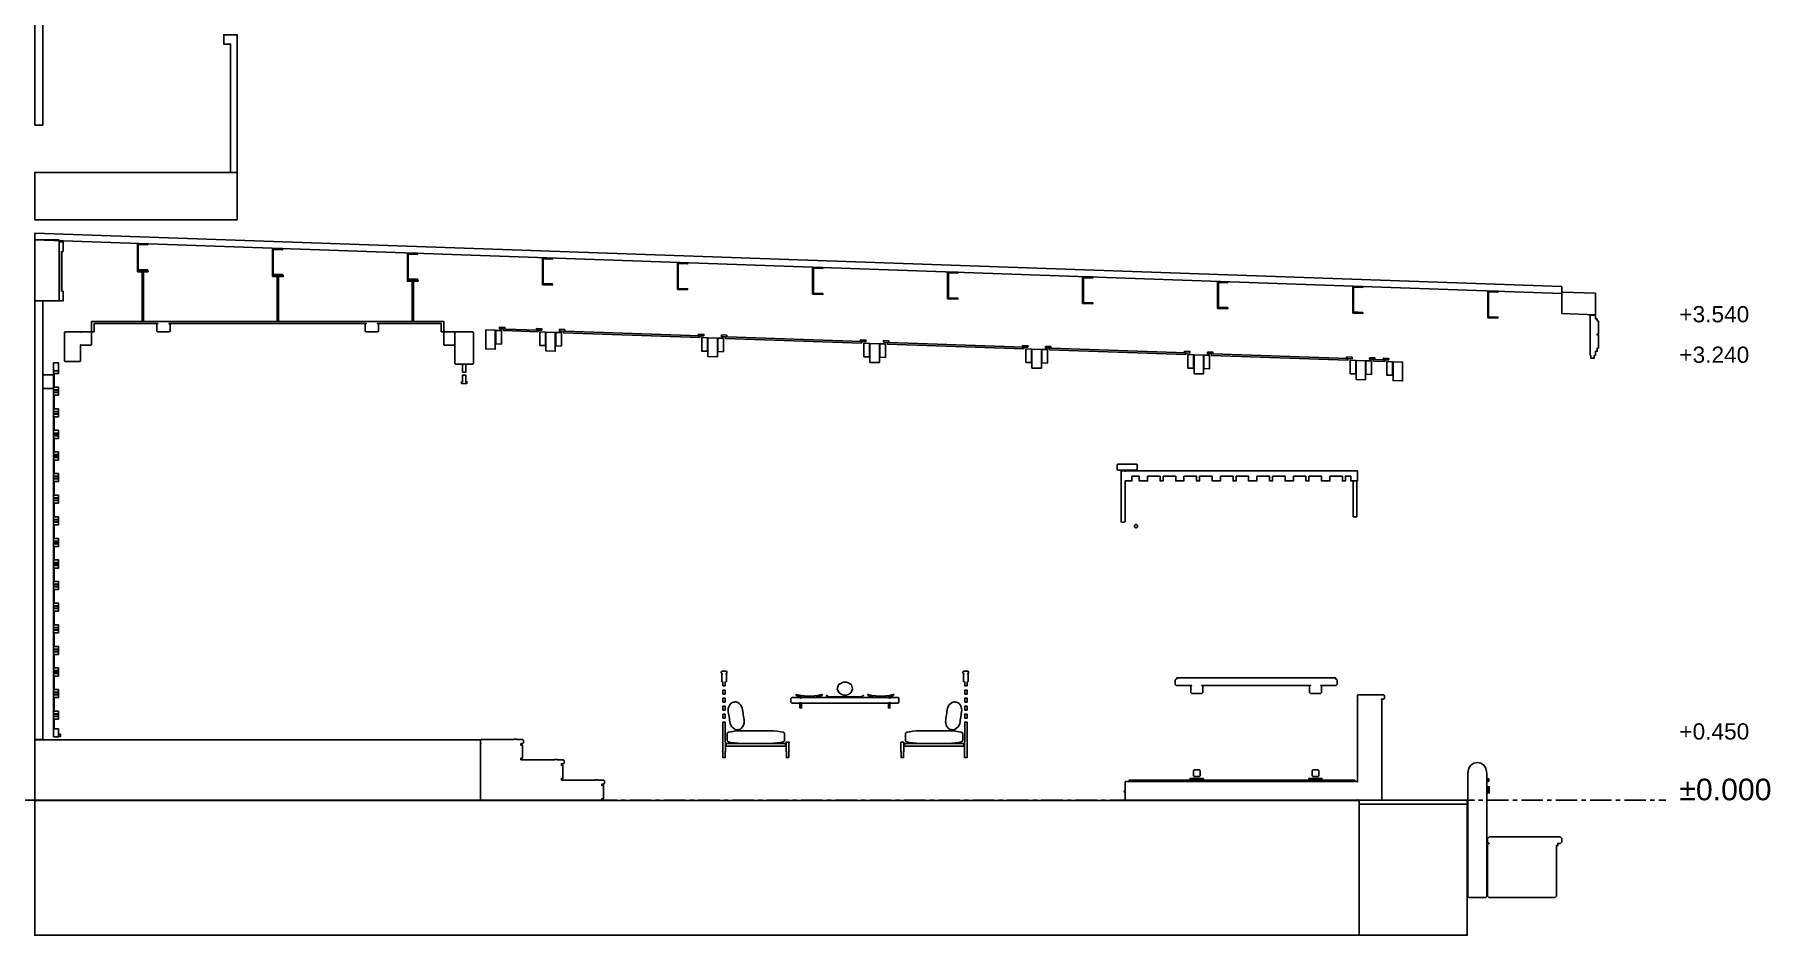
# Model space of a CAD drawing. Header units: millimetres. Extents: x -2320 to 44593, y -183000 to 30400.
# Drawn here: x 30400 to 43252, y -87000 to -80330 of the extents above; entities that cross this region are included whole.
import ezdxf

# ---------------------------------------------------------------- set-up
doc = ezdxf.new("R2010")
doc.units = ezdxf.units.MM
doc.header["$LTSCALE"] = 50
doc.linetypes.add('CENTER', pattern=[5.08, 3.175, -0.635, 0.635, -0.635])
for name, color, linetype in [('A-BLDG', 8, 'Continuous'), ('A-DIMS', 1, 'Continuous'), ('A-SECT', 7, 'Continuous'), ('S-GRID', 8, 'CENTER')]:
    doc.layers.add(name, color=color, linetype=linetype)
doc.styles.add('VN', font='arial.ttf')

msp = doc.modelspace()

# ---------------------------------------------------------------- texts
at = {"layer": 'A-DIMS', "style": 'VN'}
for s, height, p in [('+3.540', 120, (42579.1, -82460)), ('+3.240', 120, (42579.1, -82760)), ('+0.450', 120, (42579.1, -85550)), ('±0.000', 160, (42579.1, -86000))]:
    msp.add_text(s, height=height, dxfattribs=at).set_placement(p)

# ---------------------------------------------------------------- linework, layer by layer
at = {"layer": 'A-BLDG'}
for points in [[(30400, -81000), (30400, -78250), (30460, -78250), (30460, -81000)], [(31850, -81350), (31850, -80400), (31800, -80400), (31800, -80330), (31900, -80330), (31900, -80350), (31900, -80400), (31900, -81350)], [(31900, -81700), (30400, -81700), (30400, -81350), (31900, -81350)], [(30610, -82300), (30580, -82300), (30580, -82230), (30584, -82230), (30584, -81935), (30580, -81935), (30580, -81865), (30610, -81865), (30610, -81935), (30601, -81935), (30601, -82230), (30610, -82230)], [(30460, -85550), (30400, -85550), (30400, -82300), (30460, -82300)], [(30540, -82850), (30540, -82950), (30460, -82950), (30460, -82850)]]:
    msp.add_lwpolyline(points, close=True, dxfattribs=at)
at = {"layer": 'A-SECT'}
for points in [[(41708.7, -82195.8), (41708.7, -82245.8), (30400, -81850), (30400, -81800)], [(30580, -81850), (30580, -82300), (30400, -82300), (30400, -81850)], [(31160, -81884.6), (31160, -81876.6), (31235, -81879.2), (31235, -81887.2), (31166, -81884.8), (31166, -82068.8), (31160, -82068.6)], [(32160, -81919.6), (32160, -81911.6), (32235, -81914.2), (32235, -81922.2), (32166, -81919.8), (32166, -82103.8), (32160, -82103.6)], [(33160, -81954.6), (33160, -81946.6), (33235, -81949.2), (33235, -81957.2), (33166, -81954.8), (33166, -82138.8), (33160, -82138.6)], [(34160, -81989.6), (34160, -81981.6), (34235, -81984.2), (34235, -81992.2), (34166, -81989.8), (34166, -82173.8), (34160, -82173.6)], [(31160, -82076.6), (31160, -82068.6), (31235, -82071.2), (31235, -82079.2)], [(31160, -82086), (31160, -82078), (31240, -82078), (31240, -82086)], [(31205, -82086), (31205, -82455), (31195, -82455), (31195, -82086)], [(32160, -82111.6), (32160, -82103.6), (32235, -82106.2), (32235, -82114.2)], [(32160, -82121), (32160, -82113), (32240, -82113), (32240, -82121)], [(32205, -82121), (32205, -82455), (32195, -82455), (32195, -82121)], [(35160, -82024.6), (35160, -82016.6), (35235, -82019.2), (35235, -82027.2), (35166, -82024.8), (35166, -82208.8), (35160, -82208.6)], [(36160, -82059.6), (36160, -82051.6), (36235, -82054.2), (36235, -82062.2), (36166, -82059.8), (36166, -82243.8), (36160, -82243.6)], [(37160, -82094.6), (37160, -82086.6), (37235, -82089.2), (37235, -82097.2), (37166, -82094.8), (37166, -82278.8), (37160, -82278.6)], [(38160, -82129.6), (38160, -82121.6), (38235, -82124.2), (38235, -82132.2), (38166, -82129.8), (38166, -82313.8), (38160, -82313.6)], [(33160, -82146.6), (33160, -82138.6), (33235, -82141.2), (33235, -82149.2)], [(33240, -82156), (33160, -82156), (33160, -82148), (33240, -82148)], [(33205, -82156), (33205, -82455), (33195, -82455), (33195, -82156)], [(34160, -82181.6), (34160, -82173.6), (34235, -82176.2), (34235, -82184.2)], [(35160, -82216.6), (35160, -82208.6), (35235, -82211.2), (35235, -82219.2)], [(36160, -82251.6), (36160, -82243.6), (36235, -82246.2), (36235, -82254.2)], [(39160, -82164.6), (39160, -82156.6), (39235, -82159.2), (39235, -82167.2), (39166, -82164.8), (39166, -82348.8), (39160, -82348.6)], [(40160, -82199.6), (40160, -82191.6), (40235, -82194.2), (40235, -82202.2), (40166, -82199.8), (40166, -82383.8), (40160, -82383.6)], [(41160, -82234.6), (41160, -82226.6), (41235, -82229.2), (41235, -82237.2), (41166, -82234.8), (41166, -82418.8), (41160, -82418.6)], [(41958.8, -82244.6), (41958.8, -82404.6), (41708.8, -82395.8), (41708.8, -82235.8)], [(37160, -82286.6), (37160, -82278.6), (37235, -82281.2), (37235, -82289.2)], [(38160, -82321.6), (38160, -82313.6), (38235, -82316.2), (38235, -82324.2)], [(39160, -82356.6), (39160, -82348.6), (39235, -82351.2), (39235, -82359.2)], [(30820, -82470), (30820, -82455), (33430, -82455), (33430, -82470), (33430, -82530), (33410, -82530), (33410, -82470), (32937.2, -82470), (32945, -82474), (32945, -82526), (32937.2, -82530), (32855.7, -82530), (32847.9, -82526), (32847.9, -82474), (32855.7, -82470), (31394.3, -82470), (31402.1, -82474), (31402.1, -82526), (31394.3, -82530), (31312.8, -82530), (31305, -82526), (31305, -82474), (31312.8, -82470), (30840, -82470), (30840, -82530), (30820, -82530)], [(33842, -82508.5), (33842, -82496.5), (33882, -82497.9), (33882, -82509.9), (34125, -82518.4), (34125, -82530.4), (33872, -82521.5), (33872, -82509.6)], [(34155, -82519.4), (34115, -82518), (34115, -82506), (34155, -82507.4)], [(40160, -82391.6), (40160, -82383.6), (40235, -82386.2), (40235, -82394.2)], [(41160, -82426.6), (41160, -82418.6), (41235, -82421.2), (41235, -82429.2)], [(41923.9, -82704.7), (41921.8, -82704.7), (41918.8, -82701.7), (41918.8, -82409.7), (41921.8, -82406.7), (41956, -82406.7), (41959, -82409.7), (41959, -82434.7), (41971.1, -82434.8), (41971.1, -82450.8), (41973.1, -82448.8), (41977.1, -82448.8), (41979.1, -82450.8), (41979.1, -82546.8), (41977.1, -82548.8), (41973.1, -82548.8), (41971.1, -82546.8), (41971.1, -82554.8), (41973.1, -82552.8), (41977.1, -82552.8), (41979.1, -82554.8), (41979.1, -82650.8), (41977.1, -82652.8), (41973.1, -82652.8), (41971.1, -82650.8), (41971.1, -82674.8), (41959, -82674.7), (41959, -82701.7), (41956, -82704.7), (41949, -82704.7), (41949, -82725), (41923.9, -82726.4)], [(30620, -82746), (30620, -82534), (30624, -82530), (30736, -82530), (30740, -82534), (30744, -82530), (30816, -82530), (30820, -82534), (30820, -82626), (30816, -82630), (30744, -82630), (30740, -82626), (30740, -82746), (30736, -82750), (30624, -82750)], [(33434, -82630), (33430, -82626), (33430, -82534), (33434, -82530), (33506, -82530), (33510, -82534), (33510, -82626), (33506, -82630)], [(33650, -82536), (33650, -82764), (33644, -82770), (33516, -82770), (33510, -82764), (33510, -82536), (33516, -82530), (33644, -82530)], [(33740, -82516.9), (33810, -82519.4), (33810, -82659.3), (33740, -82656.9)], [(33815, -82619.5), (33815, -82519.5), (33857, -82521), (33857, -82621)], [(34140, -82630.9), (34140, -82530.9), (34182, -82532.4), (34182, -82632.4)], [(34185, -82532.5), (34255, -82534.9), (34255, -82674.9), (34185, -82672.5)], [(34300, -82636.5), (34258, -82635), (34258, -82535), (34300, -82536.5)], [(34285, -82512), (34325, -82513.4), (34325, -82525.4), (35325, -82560.4), (35325, -82572.4), (34315, -82537), (34315, -82525.1), (34285, -82524)], [(35355, -82561.4), (35315, -82560), (35315, -82548), (35355, -82549.4)], [(35382, -82674.4), (35340, -82672.9), (35340, -82572.9), (35382, -82574.4)], [(35385, -82574.5), (35455, -82576.9), (35455, -82716.9), (35385, -82714.5)], [(35500, -82678.5), (35458, -82677), (35458, -82577), (35500, -82578.5)], [(35485, -82554), (35525, -82555.4), (35525, -82567.4), (36525, -82602.4), (36525, -82614.4), (35515, -82579), (35515, -82567.1), (35485, -82566)], [(36515, -82602), (36515, -82590), (36555, -82591.4), (36555, -82603.4)], [(36582, -82716.4), (36540, -82714.9), (36540, -82614.9), (36582, -82616.4)], [(36585, -82616.5), (36655, -82618.9), (36655, -82758.9), (36585, -82756.5)], [(36658, -82719), (36658, -82619), (36700, -82620.5), (36700, -82720.5)], [(36685, -82608), (36685, -82596), (36725, -82597.4), (36725, -82609.4), (37725, -82644.4), (37725, -82656.4), (36715, -82621), (36715, -82609.1)], [(37755, -82645.4), (37715, -82644), (37715, -82632), (37755, -82633.4)], [(37885, -82638), (37925, -82639.4), (37925, -82651.4), (38925, -82686.4), (38925, -82698.4), (37915, -82663), (37915, -82651.1), (37885, -82650)], [(30575, -82940.1), (30575, -82943.6), (30575, -82959.9), (30545, -82959.9), (30545, -82963), (30575, -82963), (30575, -82963.3), (30575, -82977), (30545, -82977), (30545, -82980.1), (30575, -82980.1), (30575, -82996.4), (30575, -82999.9), (30545, -82999.9), (30545, -83100.1), (30575, -83100.1), (30575, -83103.6), (30575, -83119.9), (30545, -83119.9), (30545, -83123), (30575, -83123), (30575, -83123.3), (30575, -83137), (30545, -83137), (30545, -83140.1), (30575, -83140.1), (30575, -83156.4), (30575, -83159.9), (30545, -83159.9), (30545, -83260.1), (30575, -83260.1), (30575, -83263.6), (30575, -83279.9), (30545, -83279.9), (30545, -83283), (30575, -83283), (30575, -83296.7), (30575, -83297), (30545, -83297), (30545, -83300.1), (30575, -83300.1), (30575, -83316.4), (30575, -83319.9), (30545, -83319.9), (30545, -83420.1), (30575, -83420.1), (30575, -83423.6), (30575, -83439.9), (30545, -83439.9), (30545, -83443), (30575, -83443), (30575, -83456.7), (30575, -83457), (30545, -83457), (30545, -83460.1), (30575, -83460.1), (30575, -83476.4), (30575, -83479.9), (30545, -83479.9), (30545, -83580.1), (30575, -83580.1), (30575, -83583.6), (30575, -83599.9), (30545, -83599.9), (30545, -83603), (30575, -83603), (30575, -83603.3), (30575, -83617), (30545, -83617), (30545, -83620.1), (30575, -83620.1), (30575, -83636.4), (30575, -83639.9), (30545, -83639.9), (30545, -83740.1), (30575, -83740.1), (30575, -83743.6), (30575, -83759.9), (30545, -83759.9), (30545, -83763), (30575, -83763), (30575, -83776.7), (30575, -83777), (30545, -83777), (30545, -83780.1), (30575, -83780.1), (30575, -83796.4), (30575, -83799.9), (30545, -83799.9), (30545, -83900.1), (30575, -83900.1), (30575, -83903.6), (30575, -83919.9), (30545, -83919.9), (30545, -83923), (30575, -83923), (30575, -83936.7), (30575, -83937), (30545, -83937), (30545, -83940.1), (30575, -83940.1), (30575, -83956.4), (30575, -83959.9), (30545, -83959.9), (30545, -84060.1), (30575, -84060.1), (30575, -84063.6), (30575, -84079.9), (30545, -84079.9), (30545, -84083), (30575, -84083), (30575, -84083.3), (30575, -84097), (30545, -84097), (30545, -84100.1), (30575, -84100.1), (30575, -84116.4), (30575, -84119.9), (30545, -84119.9), (30545, -84220.1), (30575, -84220.1), (30575, -84223.6), (30575, -84239.9), (30545, -84239.9), (30545, -84243), (30575, -84243), (30575, -84243.3), (30575, -84257), (30545, -84257), (30545, -84260.1), (30575, -84260.1), (30575, -84276.4), (30575, -84279.9), (30545, -84279.9), (30545, -84380.1), (30575, -84380.1), (30575, -84383.6), (30575, -84399.9), (30545, -84399.9), (30545, -84403), (30575, -84403), (30575, -84403.3), (30575, -84417), (30545, -84417), (30545, -84420.1), (30575, -84420.1), (30575, -84436.4), (30575, -84439.9), (30545, -84439.9), (30545, -84540.1), (30575, -84540.1), (30575, -84558.7), (30575, -84559.9), (30545, -84559.9), (30545, -84563), (30575, -84563), (30575, -84576.7), (30575, -84577), (30545, -84577), (30545, -84580.1), (30575, -84580.1), (30575, -84581.3), (30575, -84599.9), (30545, -84599.9), (30545, -84700.1), (30575, -84700.1), (30575, -84703.6), (30575, -84719.9), (30545, -84719.9), (30545, -84723), (30575, -84723), (30575, -84736.7), (30575, -84737), (30545, -84737), (30545, -84740.1), (30575, -84740.1), (30575, -84756.4), (30575, -84759.9), (30545, -84759.9), (30545, -84860.1), (30575, -84860.1), (30575, -84878.7), (30575, -84879.9), (30545, -84879.9), (30545, -84883), (30575, -84883), (30575, -84883.3), (30575, -84897), (30545, -84897), (30545, -84900.1), (30575, -84900.1), (30575, -84901.3), (30575, -84919.9), (30545, -84919.9), (30545, -85020.1), (30575, -85020.1), (30575, -85023.6), (30575, -85039.9), (30545, -85039.9), (30545, -85043), (30575, -85043), (30575, -85043.3), (30575, -85057), (30545, -85057), (30545, -85060.1), (30575, -85060.1), (30575, -85061.3), (30575, -85079.9), (30545, -85079.9), (30545, -85180.1), (30575, -85180.1), (30575, -85183.6), (30575, -85199.9), (30545, -85199.9), (30545, -85203), (30575, -85203), (30575, -85203.3), (30575, -85217), (30545, -85217), (30545, -85220.1), (30575, -85220.1), (30575, -85236.4), (30575, -85239.9), (30545, -85239.9), (30545, -85340.1), (30575, -85340.1), (30575, -85358.7), (30575, -85359.9), (30545, -85359.9), (30545, -85363), (30575, -85363), (30575, -85363.3), (30575, -85377), (30545, -85377), (30545, -85380.1), (30575, -85380.1), (30575, -85396.4), (30575, -85399.9), (30545, -85399.9), (30545, -85470), (30575, -85470), (30575, -85471), (30575, -85472.1), (30575, -85475.1), (30575, -85476.3), (30575, -85477.6), (30575, -85478.8), (30575, -85481.1), (30575, -85481.8), (30575, -85530), (30545, -85530), (30540, -85530), (30540, -82760), (30545, -82760), (30575, -82760), (30575, -82807.5), (30575, -82809.6), (30575, -82817), (30575, -82820), (30545, -82820), (30545, -82820.1), (30575, -82820.1), (30575, -82839.9), (30545, -82839.9), (30545, -82940.1)], [(37782, -82758.4), (37740, -82756.9), (37740, -82656.9), (37782, -82658.4)], [(37785, -82658.5), (37855, -82660.9), (37855, -82800.9), (37785, -82798.5)], [(37858, -82761), (37858, -82661), (37900, -82662.5), (37900, -82762.5)], [(38915, -82686), (38915, -82674), (38955, -82675.4), (38955, -82687.4)], [(38982, -82800.4), (38940, -82798.9), (38940, -82698.9), (38982, -82700.4)], [(38985, -82700.5), (39055, -82702.9), (39055, -82842.9), (38985, -82840.5)], [(39100, -82804.5), (39058, -82803), (39058, -82703), (39100, -82704.5)], [(39085, -82680), (39125, -82681.4), (39125, -82693.4), (40125, -82728.4), (40125, -82740.4), (39115, -82705), (39115, -82693.1), (39085, -82692)], [(40115, -82728), (40115, -82716), (40155, -82717.4), (40155, -82729.4)], [(40140, -82840.9), (40140, -82740.9), (40182, -82742.4), (40182, -82842.4)], [(40185, -82742.5), (40255, -82744.9), (40255, -82884.9), (40185, -82882.5)], [(40258, -82845), (40258, -82745), (40300, -82746.5), (40300, -82846.5)], [(40285, -82722), (40325, -82723.4), (40325, -82735.4), (40396.9, -82737.9), (40396.9, -82749.9), (40315, -82747), (40315, -82735.1), (40285, -82734)], [(40386.9, -82737.5), (40386.9, -82725.5), (40427.1, -82726.9), (40427.1, -82738.9)], [(40454.2, -82851.9), (40412, -82850.4), (40412, -82750.4), (40454.2, -82751.9)], [(40459.2, -82752.1), (40529.5, -82754.5), (40529.5, -82894.5), (40459.2, -82892.1)], [(33560, -82900.8), (33567.5, -82900.8), (33567.5, -82851.6), (33592.5, -82851.6), (33592.5, -82900.8), (33600, -82900.8), (33600, -82912.9), (33600, -82913.1), (33592.5, -82913.1), (33567.5, -82913.1), (33560, -82913.1), (33560, -82912.9)], [(33567.5, -82830), (33567.5, -82827.6), (33567.5, -82824), (33567.5, -82819.1), (33567.5, -82770), (33592.5, -82770), (33592.5, -82819.1), (33592.5, -82824), (33592.5, -82827.6), (33592.5, -82830)], [(38565.1, -83514), (38565.1, -83550), (38561.1, -83554), (38419.1, -83554), (38415.1, -83550), (38415.1, -83514), (38419.1, -83510), (38561.1, -83510)], [(38518.9, -83635), (38517.9, -83635), (38516.9, -83635), (38515.9, -83635), (38514.7, -83635), (38510, -83635), (38475.1, -83635), (38475.1, -83936), (38471.1, -83940), (38449.1, -83940), (38445.1, -83936), (38445.1, -83564), (38449.1, -83560), (38471.1, -83560), (38475.1, -83564), (38475.1, -83560), (40195.1, -83560), (40195.1, -83600), (40195.1, -83635), (40160.2, -83635), (40155.5, -83635), (40154.3, -83635), (40153.3, -83635), (40152.3, -83635), (40151.3, -83635), (40149.8, -83635), (40145.1, -83635), (40145.1, -83600), (40106.1, -83600), (40106.1, -83635), (40096.6, -83635), (40084.1, -83635), (40084.1, -83600), (39990.7, -83600), (39990.7, -83635), (39960.7, -83635), (39959.5, -83635), (39933.3, -83635), (39929.5, -83635), (39929.5, -83600), (39836.1, -83600), (39836.1, -83635), (39826.6, -83635), (39814.1, -83635), (39814.1, -83600), (39720.7, -83600), (39720.7, -83635), (39690.7, -83635), (39690.1, -83635), (39689.5, -83635), (39663.3, -83635), (39659.5, -83635), (39659.5, -83600), (39566.1, -83600), (39566.1, -83635), (39553.6, -83635), (39544.1, -83635), (39544.1, -83600), (39450.7, -83600), (39450.7, -83635), (39420.7, -83635), (39419.5, -83635), (39389.5, -83635), (39389.5, -83600), (39296.1, -83600), (39296.1, -83635), (39283.6, -83635), (39274.1, -83635), (39274.1, -83600), (39180.7, -83600), (39180.7, -83635), (39150.7, -83635), (39149.5, -83635), (39119.5, -83635), (39119.5, -83600), (39026.1, -83600), (39026.1, -83635), (39016.6, -83635), (39004.1, -83635), (39004.1, -83600), (38910.7, -83600), (38910.7, -83635), (38906.9, -83635), (38880.7, -83635), (38879.5, -83635), (38853.3, -83635), (38849.5, -83635), (38849.5, -83600), (38756.1, -83600), (38756.1, -83635), (38743.6, -83635), (38734.1, -83635), (38734.1, -83600), (38640.7, -83600), (38640.7, -83635), (38610.7, -83635), (38609.5, -83635), (38579.5, -83635), (38579.5, -83600), (38525.1, -83600), (38525.1, -83635), (38520.4, -83635)], [(40190.1, -83635), (40190.1, -83900), (40164, -83900), (40164, -83635)], [(38558.2, -83958.4), (38563.6, -83961.5), (38566.7, -83966.9), (38566.7, -83973.1), (38563.6, -83978.5), (38558.2, -83981.6), (38552, -83981.6), (38546.6, -83978.5), (38543.5, -83973.1), (38543.5, -83966.9), (38546.6, -83961.5), (38552, -83958.4)], [(35496, -85153.6), (35496, -85152.2), (35496, -85147.3), (35496, -85142.5), (35496, -85125), (35492, -85125), (35488, -85121), (35488, -85064), (35492, -85060), (35488, -85060), (35484, -85056), (35484, -85049), (35488, -85045), (35522, -85045), (35526, -85049), (35526, -85056), (35522, -85060), (35518, -85060), (35522, -85064), (35522, -85121), (35518, -85125), (35512, -85125), (35512, -85142.5), (35512, -85147.3), (35512, -85152.2), (35512, -85153.6)], [(37304, -85153.6), (37288, -85153.6), (37288, -85152.2), (37288, -85148.9), (37288, -85147.3), (37288, -85142.5), (37288, -85125), (37282, -85125), (37278, -85121), (37278, -85064), (37282, -85060), (37278, -85060), (37274, -85056), (37274, -85049), (37278, -85045), (37312, -85045), (37316, -85049), (37316, -85056), (37312, -85060), (37308, -85060), (37312, -85064), (37312, -85121), (37308, -85125), (37304, -85125), (37304, -85142.5), (37304, -85147.3), (37304, -85148.9), (37304, -85152.2)], [(35496, -85202.9), (35496, -85193.9), (35496, -85185.2), (35496, -85183.8), (35512, -85183.8), (35512, -85185.2), (35512, -85193.9), (35512, -85202.9), (35512, -85211.6), (35512, -85213), (35496, -85213), (35496, -85211.6)], [(36456.8, -85175), (36445.6, -85203), (36439.9, -85207.4), (36424.1, -85216.6), (36411.4, -85221.2), (36400, -85222.6), (36388.6, -85221.2), (36375.9, -85216.6), (36360.1, -85207.4), (36354.4, -85203), (36343.2, -85175), (36351.6, -85145), (36360.1, -85139), (36375.9, -85130.5), (36388.6, -85126.3), (36400, -85125), (36411.4, -85126.3), (36424.1, -85130.5), (36439.9, -85139), (36448.4, -85145)], [(37304, -85193.9), (37304, -85202.9), (37304, -85211.6), (37304, -85213), (37288, -85213), (37288, -85211.6), (37288, -85202.9), (37288, -85193.9), (37288, -85185.2), (37288, -85183.8), (37304, -85183.8), (37304, -85185.2)], [(38968.1, -85210), (38960.1, -85202), (38960.1, -85158), (38968.1, -85150), (38853.1, -85150), (38845.1, -85142), (38845.1, -85108), (38853.1, -85100), (38859.1, -85100), (38855.1, -85096), (38859.1, -85092), (40031.1, -85092), (40035.1, -85096), (40031.1, -85100), (40037.1, -85100), (40045.1, -85108), (40045.1, -85142), (40037.1, -85150), (39922.1, -85150), (39930.1, -85158), (39930.1, -85202), (39922.1, -85210), (39848.1, -85210), (39840.1, -85202), (39840.1, -85158), (39848.1, -85150), (39042.1, -85150), (39050.1, -85158), (39050.1, -85202), (39042.1, -85210)], [(35496, -85262.3), (35496, -85253.3), (35496, -85244.6), (35496, -85243.2), (35512, -85243.2), (35512, -85244.6), (35512, -85253.3), (35512, -85262.3), (35512, -85271), (35512, -85272.4), (35496, -85272.4), (35496, -85271)], [(35496, -85330.4), (35496, -85321.7), (35496, -85312.7), (35496, -85304), (35496, -85302.6), (35512, -85302.6), (35512, -85304), (35512, -85312.7), (35512, -85321.7), (35512, -85330.4), (35512, -85331.8), (35496, -85331.8)], [(35604.9, -85477.8), (35602.1, -85477.9), (35600, -85478), (35599.3, -85478), (35596.5, -85477.9), (35593.6, -85477.8), (35590.3, -85477.1), (35584.2, -85473.8), (35573.7, -85466.2), (35562.6, -85455.7), (35555, -85444.3), (35550.4, -85432.3), (35547.5, -85420.1), (35545.6, -85407.7), (35544.3, -85395.3), (35542.8, -85382.9), (35540.6, -85370.6), (35538.2, -85358.3), (35536.2, -85346), (35535.4, -85333.4), (35536.3, -85320.7), (35540.2, -85307.4), (35547.7, -85294.2), (35555.4, -85283.8), (35560.4, -85278.9), (35563.3, -85277.2), (35566, -85276.2), (35568.7, -85275.3), (35569.3, -85275.2), (35571.4, -85274.6), (35574.1, -85273.9), (35576.8, -85273.3), (35579, -85272.9), (35580.6, -85272.2), (35581.2, -85272.6), (35582.3, -85272.5), (35585.1, -85272.2), (35587.9, -85272.1), (35590, -85272), (35590.7, -85272), (35593.5, -85272.1), (35596.4, -85272.2), (35599.7, -85272.9), (35605.8, -85276.2), (35616.3, -85283.8), (35627.4, -85294.3), (35635, -85305.7), (35639.6, -85317.7), (35642.5, -85329.9), (35644.4, -85342.3), (35645.7, -85354.7), (35647.2, -85367.1), (35649.4, -85379.4), (35651.8, -85391.7), (35653.8, -85404), (35654.6, -85416.6), (35653.7, -85429.3), (35649.8, -85442.6), (35642.3, -85455.8), (35634.6, -85466.2), (35629.6, -85471.1), (35626.7, -85472.8), (35624, -85473.8), (35621.3, -85474.7), (35620.7, -85474.8), (35618.6, -85475.4), (35615.9, -85476.1), (35613.2, -85476.7), (35611, -85477.1), (35609.4, -85477.8), (35608.8, -85477.4), (35607.7, -85477.5)], [(36070, -85274), (36064, -85280), (36006, -85280), (36000, -85274), (36000, -85246), (36006, -85240), (36064, -85240), (36070, -85246), (36070, -85240), (36730, -85240), (36730, -85246), (36736, -85240), (36794, -85240), (36800, -85246), (36800, -85274), (36794, -85280), (36736, -85280), (36730, -85274), (36730, -85280), (36733.5, -85280), (36733.5, -85316.5), (36721.5, -85316.5), (36721.5, -85280), (36078.5, -85280), (36078.5, -85316.5), (36066.5, -85316.5), (36066.5, -85280), (36070, -85280)], [(36174.9, -85227.1), (36197.7, -85222.8), (36227.5, -85216), (36232.7, -85218), (36222.4, -85228), (36197.7, -85234.2), (36174.9, -85239), (36168.4, -85240), (36159.1, -85240), (36146.4, -85240), (36135, -85240), (36123.6, -85240), (36110.9, -85240), (36101.6, -85240), (36095.1, -85239), (36072.3, -85234.2), (36047.6, -85228), (36037.3, -85218), (36042.5, -85216), (36072.3, -85222.8), (36095.1, -85227.1), (36101.6, -85228), (36110.9, -85228), (36123.6, -85228), (36135, -85228), (36146.4, -85228), (36159.1, -85228), (36168.4, -85228)], [(36270, -85240), (36270, -85237), (36275.7, -85237), (36261.8, -85225), (36265.9, -85223), (36278.6, -85233), (36286.6, -85233), (36345, -85233), (36365.4, -85233), (36376.2, -85233), (36383.2, -85233), (36388.5, -85233), (36392.7, -85233), (36396.5, -85233), (36400, -85233), (36403.5, -85233), (36407.3, -85233), (36411.5, -85233), (36416.8, -85233), (36423.8, -85233), (36434.6, -85233), (36455, -85233), (36513.4, -85233), (36521.4, -85233), (36534.1, -85223), (36538.2, -85225), (36524.3, -85237), (36530, -85237), (36530, -85240)], [(36727.7, -85222.8), (36757.5, -85216), (36762.7, -85218), (36752.3, -85228), (36727.7, -85234.2), (36704.9, -85239), (36698.4, -85240), (36689.1, -85240), (36676.4, -85240), (36665, -85240), (36653.6, -85240), (36640.9, -85240), (36631.6, -85240), (36625.1, -85239), (36602.3, -85234.2), (36577.6, -85228), (36567.3, -85218), (36572.5, -85216), (36602.3, -85222.8), (36625.1, -85227.1), (36631.6, -85228), (36640.9, -85228), (36653.6, -85228), (36665, -85228), (36676.4, -85228), (36689.1, -85228), (36698.4, -85228), (36704.9, -85227.1)], [(37184.1, -85476.1), (37181.4, -85475.4), (37179.3, -85474.8), (37178.7, -85474.7), (37176, -85473.8), (37173.3, -85472.8), (37170.4, -85471.1), (37165.4, -85466.2), (37157.7, -85455.8), (37150.2, -85442.6), (37146.3, -85429.3), (37145.4, -85416.6), (37146.2, -85404), (37148.2, -85391.7), (37150.6, -85379.4), (37152.8, -85367.1), (37154.3, -85354.7), (37155.6, -85342.3), (37157.5, -85329.9), (37160.4, -85317.7), (37165, -85305.7), (37172.6, -85294.3), (37183.7, -85283.8), (37194.2, -85276.2), (37200.3, -85272.9), (37203.6, -85272.2), (37206.5, -85272.1), (37209.3, -85272), (37210, -85272), (37212.1, -85272.1), (37214.9, -85272.2), (37217.7, -85272.5), (37218.8, -85272.6), (37219.4, -85272.2), (37221, -85272.9), (37223.2, -85273.3), (37225.9, -85273.9), (37228.6, -85274.6), (37230.7, -85275.2), (37231.3, -85275.3), (37234, -85276.2), (37236.7, -85277.2), (37239.6, -85278.9), (37244.6, -85283.8), (37252.3, -85294.2), (37259.8, -85307.4), (37263.7, -85320.7), (37264.6, -85333.4), (37263.8, -85346), (37261.8, -85358.3), (37259.4, -85370.6), (37257.2, -85382.9), (37255.7, -85395.3), (37254.4, -85407.7), (37252.5, -85420.1), (37249.6, -85432.3), (37245, -85444.3), (37237.4, -85455.7), (37226.3, -85466.2), (37215.8, -85473.8), (37209.7, -85477.1), (37206.4, -85477.8), (37203.5, -85477.9), (37200.7, -85478), (37200, -85478), (37197.9, -85477.9), (37195.1, -85477.8), (37192.3, -85477.5), (37191.2, -85477.4), (37190.6, -85477.8), (37189, -85477.1), (37186.8, -85476.7)], [(37304, -85253.3), (37304, -85262.3), (37304, -85271), (37304, -85272.4), (37288, -85272.4), (37288, -85271), (37288, -85262.3), (37288, -85253.3), (37288, -85244.6), (37288, -85243.2), (37304, -85243.2), (37304, -85244.6)], [(37304, -85304), (37304, -85312.7), (37304, -85321.7), (37304, -85330.4), (37304, -85331.8), (37288, -85331.8), (37288, -85330.4), (37288, -85321.7), (37288, -85312.7), (37288, -85304), (37288, -85302.6), (37304, -85302.6)], [(38469.1, -85940), (38467.1, -85938), (38467.1, -85932), (38469.1, -85930), (38473.1, -85930), (38475.1, -85932), (38475.1, -85864), (38479.1, -85860), (40191.1, -85860), (40195.1, -85864), (40195.1, -85254), (40199.1, -85250), (40195.1, -85246), (40195.1, -85224), (40199.1, -85220), (40391.1, -85220), (40395.1, -85224), (40395.1, -85246), (40391.1, -85250), (40371.1, -85250), (40375.1, -85254), (40375.1, -85996), (40371.1, -86000), (40199.1, -86000), (40195.1, -85996), (40191.1, -86000), (38479.1, -86000), (38475.1, -85996), (38475.1, -85938), (38473.1, -85940)], [(35495, -85637), (35495, -85573), (35493, -85570), (35495, -85567), (35495, -85453), (35493, -85450), (35496, -85450), (35496, -85432.5), (35496, -85427.7), (35496, -85426.1), (35496, -85422.8), (35496, -85421.4), (35512, -85421.4), (35512, -85422.8), (35512, -85426.1), (35512, -85427.7), (35512, -85432.5), (35512, -85450), (35515, -85450), (35513, -85453), (35513, -85567), (35515, -85570), (35517, -85570), (35515, -85573), (35515, -85637), (35517, -85640), (35514, -85640), (35514, -85683.4), (35496, -85683.4), (35496, -85640), (35493, -85640)], [(35496, -85381.1), (35496, -85372.1), (35496, -85363.4), (35496, -85362), (35512, -85362), (35512, -85363.4), (35512, -85372.1), (35512, -85381.1), (35512, -85389.8), (35512, -85391.2), (35496, -85391.2), (35496, -85389.8)], [(37283, -85570), (37285, -85570), (37287, -85567), (37287, -85453), (37285, -85450), (37288, -85450), (37288, -85432.5), (37288, -85427.7), (37288, -85422.8), (37288, -85421.4), (37304, -85421.4), (37304, -85422.8), (37304, -85427.7), (37304, -85432.5), (37304, -85450), (37307, -85450), (37305, -85453), (37305, -85567), (37307, -85570), (37305, -85573), (37305, -85637), (37307, -85640), (37304, -85640), (37304, -85683.4), (37286, -85683.4), (37286, -85640), (37283, -85640), (37285, -85637), (37285, -85573)], [(37304, -85372.1), (37304, -85381.1), (37304, -85389.8), (37304, -85391.2), (37288, -85391.2), (37288, -85389.8), (37288, -85381.1), (37288, -85372.1), (37288, -85363.4), (37288, -85362), (37304, -85362), (37304, -85363.4)], [(33700, -85552), (33700, -86000), (30400, -86000), (30400, -85552)], [(30576, -85528), (30576, -85510), (30590, -85510), (30590, -85528)], [(33700, -85856), (33700, -85730), (33700, -85724), (33700, -85706), (33700, -85580), (33706, -85580), (33700, -85574), (33700, -85556), (33706, -85550), (33950, -85550), (33950, -85548), (33970, -85548), (33970, -85550), (34014, -85550), (34020, -85556), (34020, -85574), (34014, -85580), (34000, -85580), (34000, -85592), (34002, -85590), (34010, -85590), (34012, -85592), (34012, -85688), (34010, -85690), (34002, -85690), (34000, -85688), (34000, -85700), (34250, -85700), (34250, -85698), (34270, -85698), (34270, -85700), (34314, -85700), (34320, -85706), (34320, -85724), (34314, -85730), (34300, -85730), (34300, -85742), (34302, -85740), (34310, -85740), (34312, -85742), (34312, -85838), (34310, -85840), (34302, -85840), (34300, -85838), (34300, -85850), (34550, -85850), (34550, -85848), (34570, -85848), (34570, -85850), (34614, -85850), (34620, -85856), (34620, -85874), (34614, -85880), (34600, -85880), (34600, -85892), (34602, -85890), (34610, -85890), (34612, -85892), (34612, -85988), (34610, -85990), (34602, -85990), (34600, -85988), (34600, -86000), (34300, -86000), (34000, -86000), (33700, -86000), (33700, -85880), (33700, -85874)], [(35520, -85580), (35960, -85580), (35960, -85600), (35520, -85600)], [(35527.1, -85530.4), (35527.2, -85527.5), (35527.3, -85523), (35527.5, -85518.6), (35527.9, -85514.1), (35528.3, -85509.6), (35528.8, -85505.1), (35530.4, -85500.6), (35538.5, -85496.2), (35557.3, -85491.9), (35582.5, -85488.4), (35608.8, -85486.3), (35635, -85485.3), (35661.3, -85484.8), (35687.5, -85484.6), (35713.8, -85484.6), (35740, -85484.6), (35766.3, -85484.6), (35792.5, -85484.6), (35818.8, -85484.8), (35845, -85485.3), (35871.3, -85486.3), (35897.5, -85488.4), (35922.7, -85491.9), (35941.5, -85496.2), (35949.6, -85500.6), (35951.2, -85505.1), (35951.7, -85509.6), (35952.1, -85514.1), (35952.5, -85518.6), (35952.7, -85523), (35952.8, -85527.5), (35952.9, -85531.7), (35953.3, -85533.2), (35952.9, -85533.6), (35952.8, -85536.5), (35952.7, -85541), (35952.5, -85545.4), (35952.1, -85549.9), (35951.7, -85554.4), (35951.2, -85558.9), (35949.6, -85563.4), (35941.5, -85567.8), (35922.7, -85572.1), (35897.5, -85575.6), (35871.3, -85577.7), (35845, -85578.7), (35818.8, -85579.2), (35792.5, -85579.4), (35766.3, -85579.4), (35740, -85579.4), (35713.8, -85579.4), (35687.5, -85579.4), (35661.3, -85579.2), (35635, -85578.7), (35608.8, -85577.7), (35582.5, -85575.6), (35557.3, -85572.1), (35538.5, -85567.8), (35530.4, -85563.4), (35528.8, -85558.9), (35528.3, -85554.4), (35527.9, -85549.9), (35527.5, -85545.4), (35527.3, -85541), (35527.2, -85536.5), (35527.1, -85532.3), (35526.7, -85530.8)], [(35965, -85637), (35965, -85573), (35963, -85570), (35987, -85570), (35985, -85573), (35985, -85637), (35987, -85640), (35984, -85640), (35984, -85683.4), (35966, -85683.4), (35966, -85640), (35963, -85640)], [(36813, -85570), (36837, -85570), (36835, -85573), (36835, -85637), (36837, -85640), (36834, -85640), (36834, -85683.4), (36816, -85683.4), (36816, -85640), (36813, -85640), (36815, -85637), (36815, -85573)], [(36840, -85580), (37280, -85580), (37280, -85600), (36840, -85600)], [(36847.5, -85518.6), (36847.9, -85514.1), (36848.3, -85509.6), (36848.8, -85505.1), (36850.4, -85500.6), (36858.5, -85496.2), (36877.3, -85491.9), (36902.5, -85488.4), (36928.7, -85486.3), (36955, -85485.3), (36981.2, -85484.8), (37007.5, -85484.6), (37033.7, -85484.6), (37060, -85484.6), (37086.2, -85484.6), (37112.5, -85484.6), (37138.7, -85484.8), (37165, -85485.3), (37191.2, -85486.3), (37217.5, -85488.4), (37242.7, -85491.9), (37261.5, -85496.2), (37269.6, -85500.6), (37271.2, -85505.1), (37271.7, -85509.6), (37272.1, -85514.1), (37272.5, -85518.6), (37272.7, -85523), (37272.8, -85527.5), (37272.9, -85530.4), (37273.3, -85530.8), (37272.9, -85532.3), (37272.8, -85536.5), (37272.7, -85541), (37272.5, -85545.4), (37272.1, -85549.9), (37271.7, -85554.4), (37271.2, -85558.9), (37269.6, -85563.4), (37261.5, -85567.8), (37242.7, -85572.1), (37217.5, -85575.6), (37191.2, -85577.7), (37165, -85578.7), (37138.7, -85579.2), (37112.5, -85579.4), (37086.2, -85579.4), (37060, -85579.4), (37033.7, -85579.4), (37007.5, -85579.4), (36981.2, -85579.2), (36955, -85578.7), (36928.7, -85577.7), (36902.5, -85575.6), (36877.3, -85572.1), (36858.5, -85567.8), (36850.4, -85563.4), (36848.8, -85558.9), (36848.3, -85554.4), (36847.9, -85549.9), (36847.5, -85545.4), (36847.3, -85541), (36847.2, -85536.5), (36847.1, -85533.6), (36846.7, -85533.2), (36847.1, -85531.7), (36847.2, -85527.5), (36847.3, -85523)], [(41145.7, -86720), (41021.1, -86720), (41013.1, -86712), (41013.1, -85796), (41016.1, -85793), (41015.1, -85788), (41020.3, -85762), (41035.1, -85739.9), (41057.2, -85725.2), (41083.4, -85720), (41109.5, -85725.2), (41131.7, -85739.9), (41146.5, -85762), (41151.7, -85788), (41150.7, -85793), (41153.7, -85796), (41153.7, -86712)], [(40175.1, -85850), (40175.1, -85860), (38505.1, -85860), (38505.1, -85850)], [(38955.1, -85840), (38957.1, -85838), (39053.1, -85838), (39055.1, -85840), (39055.1, -85848), (39053.1, -85850), (38957.1, -85850), (38955.1, -85848)], [(38980.1, -85780), (38985.1, -85775), (39025.1, -85775), (39030.1, -85780), (39030.1, -85820), (39025.1, -85825), (38985.1, -85825), (38980.1, -85820)], [(39837.1, -85850), (39835.1, -85848), (39835.1, -85840), (39837.1, -85838), (39933.1, -85838), (39935.1, -85840), (39935.1, -85848), (39933.1, -85850)], [(39860.1, -85780), (39865.1, -85775), (39905.1, -85775), (39910.1, -85780), (39910.1, -85820), (39905.1, -85825), (39865.1, -85825), (39860.1, -85820)], [(41161.8, -85860), (41158.8, -85857), (41158.8, -85843), (41161.8, -85840), (41165.8, -85840), (41168.8, -85843), (41168.8, -85857), (41165.8, -85860)], [(41158.8, -85947.1), (41158.8, -85900), (41170.8, -85900), (41170.8, -85945.1)], [(40208.7, -86001.8), (40208.7, -87000), (30400, -87000), (30400, -86001.8)], [(41008.8, -86000), (41008.8, -86030), (40208.7, -86030), (40208.7, -86000)], [(41008.8, -86030), (41008.8, -87000), (40208.7, -87000), (40208.7, -86030)], [(41168.8, -86720), (41158.8, -86710), (41158.8, -86330), (41168.8, -86320), (41170.8, -86320), (41158.8, -86308), (41158.8, -86282), (41170.8, -86270), (41696.7, -86270), (41708.8, -86282), (41708.8, -86308), (41696.7, -86320), (41678.6, -86320), (41678.6, -86335), (41668.6, -86335), (41668.6, -86710), (41658.5, -86720)]]:
    msp.add_lwpolyline(points, close=True, dxfattribs=at)
at = {"layer": 'S-GRID'}
msp.add_line((-500, -86000), (42479.1, -86000), dxfattribs=at)

msp.set_redraw_order([(e.dxf.handle, doc.entitydb.next_handle()) for e in msp.query("TEXT MTEXT ATTDEF DIMENSION ARC_DIMENSION")])  # texts and dimensions are drawn at this point

doc.saveas('drawing.dxf')
